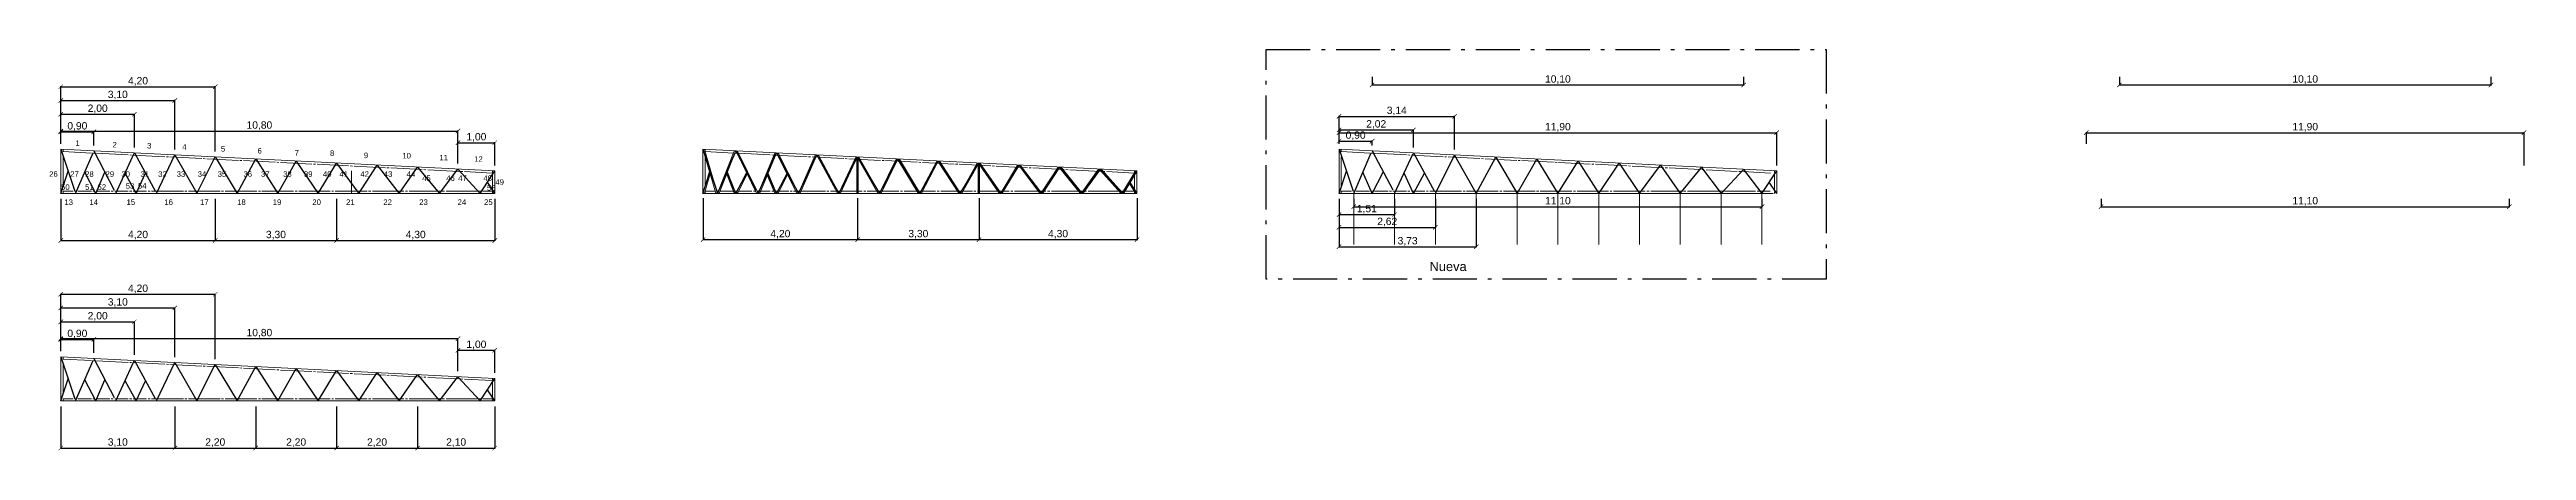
# Model space of a CAD drawing. Header units: millimetres. Extents: x 265 to 853, y -178 to 32.
# Drawn here: x 775.2 to 842.6, y -127.3 to -116.4 of the extents above; entities that cross this region are included whole.
import ezdxf

# ---------------------------------------------------------------- set-up
doc = ezdxf.new("R2010")
doc.units = ezdxf.units.MM
doc.header["$LTSCALE"] = 0.1
doc.header["$MEASUREMENT"] = 0
doc.header["$PDMODE"] = 3
doc.header["$PDSIZE"] = 0.1
doc.linetypes.add('ACAD_ISO10W100', pattern=[18, 12, -3, 0, -3])
doc.linetypes.add('CONTINUA', pattern=[200, 100, 100])
doc.layers.get('DEFPOINTS').update_dxf_attribs({"color": 1})
for name, color, linetype, lineweight in [('00_EST_ANGULARES', 4, 'CONTINUA', 20), ('00_EST_Cotas', 6, 'Continuous', 9), ('00_EST_Viga', 5, 'Continuous', 20), ('00_EST_Viga_Montante', 5, 'Continuous', 20)]:
    doc.layers.add(name, color=color, linetype=linetype, lineweight=lineweight)
doc.layers.add('00_EST_EJE ANGULARES', color=7, linetype='ACAD_ISO10W100')
doc.styles.add('ARIAL', font='arial.ttf', dxfattribs={"height": 0.15})
doc.styles.add('Arial1_50', font='arial.ttf', dxfattribs={"height": 0.05})
doc.styles.add('Arial20', font='arial.ttf', dxfattribs={"height": 0.2})
doc.dimstyles.new('Cota 1-100-Andres', dxfattribs={"dimtxt": 0.2, "dimasz": 0.12, "dimexe": 0.012, "dimexo": 0.15, "dimgap": 0.025, "dimtad": 1, "dimzin": 0, "dimtxsty": 'Arial20', "dimblk1": 'ARCHTICK', "dimblk2": 'ARCHTICK', "dimsah": 1, "dimcen": 0.09, "dimclrd": 256, "dimclre": 256, "dimclrt": 256, "dimazin": 0, "dimtfac": 1, "dimtofl": 0, "dimtmove": 0, "dimatfit": 3, "dimldrblk": 'ARCHTICK', "dimfxl": 1, "dimtolj": 1, "dimtzin": 0, "dimarcsym": 0})

# ---------------------------------------------------------------- blocks, each defined once
blk = doc.blocks.new('_ARCHTICK')
at = {"color": 0, "linetype": 'ByBlock', "const_width": 0.15}
blk.add_lwpolyline([(-0.5, -0.5), (0.5, 0.5)], dxfattribs=at)
blk = doc.blocks.new('*D210')
at = {"layer": '00_EST_Cotas', "lineweight": -2, "transparency": 16777216}
for p, q in [((775.516, -118.934), (775.516, -118.599)), ((775.516, -118.611), (776.416, -118.611)), ((776.416, -118.979), (776.416, -118.599))]:
    blk.add_line(p, q, dxfattribs=at)
at = {"layer": 'DEFPOINTS', "color": 0, "transparency": 16777216}
for p in [(775.516, -119.084), (776.416, -118.611), (776.416, -119.129)]:
    blk.add_point(p, dxfattribs=at)
at = {"layer": '00_EST_Cotas', "lineweight": -2, "transparency": 16777216, "xscale": 0.12, "yscale": 0.12, "zscale": 0.12, "rotation": 180}
blk.add_blockref('_ARCHTICK', (775.516, -118.611), dxfattribs=at)
at = {"layer": '00_EST_Cotas', "lineweight": -2, "transparency": 16777216, "xscale": 0.12, "yscale": 0.12, "zscale": 0.12}
blk.add_blockref('_ARCHTICK', (776.416, -118.611), dxfattribs=at)
at = {"layer": '00_EST_Cotas', "transparency": 16777216, "insert": (775.966, -118.465), "char_height": 0.2, "attachment_point": 5, "style": 'Arial20'}
blk.add_mtext('\\A1;0,90', dxfattribs=at)
blk = doc.blocks.new('*D211')
at = {"layer": '00_EST_Cotas', "lineweight": -2, "transparency": 16777216}
for p, q in [((775.516, -118.934), (775.516, -118.119)), ((775.516, -118.131), (777.516, -118.131)), ((777.516, -119.034), (777.516, -118.119))]:
    blk.add_line(p, q, dxfattribs=at)
at = {"layer": 'DEFPOINTS', "color": 0, "transparency": 16777216}
for p in [(777.516, -118.131), (775.516, -119.084), (777.516, -119.184)]:
    blk.add_point(p, dxfattribs=at)
at = {"layer": '00_EST_Cotas', "lineweight": -2, "transparency": 16777216, "xscale": 0.12, "yscale": 0.12, "zscale": 0.12, "rotation": 180}
blk.add_blockref('_ARCHTICK', (775.516, -118.131), dxfattribs=at)
at = {"layer": '00_EST_Cotas', "lineweight": -2, "transparency": 16777216, "xscale": 0.12, "yscale": 0.12, "zscale": 0.12}
blk.add_blockref('_ARCHTICK', (777.516, -118.131), dxfattribs=at)
at = {"layer": '00_EST_Cotas', "transparency": 16777216, "insert": (776.519, -117.986), "char_height": 0.2, "attachment_point": 5, "style": 'Arial20'}
blk.add_mtext('\\A1;2,00', dxfattribs=at)
blk = doc.blocks.new('*D212')
at = {"layer": '00_EST_Cotas', "lineweight": -2, "transparency": 16777216}
for p, q in [((775.516, -118.934), (775.516, -117.743)), ((775.516, -117.755), (778.616, -117.755)), ((778.616, -119.089), (778.616, -117.743))]:
    blk.add_line(p, q, dxfattribs=at)
at = {"layer": 'DEFPOINTS', "color": 0, "transparency": 16777216}
for p in [(778.616, -117.755), (775.516, -119.084), (778.616, -119.239)]:
    blk.add_point(p, dxfattribs=at)
at = {"layer": '00_EST_Cotas', "lineweight": -2, "transparency": 16777216, "xscale": 0.12, "yscale": 0.12, "zscale": 0.12, "rotation": 180}
blk.add_blockref('_ARCHTICK', (775.516, -117.755), dxfattribs=at)
at = {"layer": '00_EST_Cotas', "lineweight": -2, "transparency": 16777216, "xscale": 0.12, "yscale": 0.12, "zscale": 0.12}
blk.add_blockref('_ARCHTICK', (778.616, -117.755), dxfattribs=at)
at = {"layer": '00_EST_Cotas', "transparency": 16777216, "insert": (777.066, -117.61), "char_height": 0.2, "attachment_point": 5, "style": 'Arial20'}
blk.add_mtext('\\A1;3,10', dxfattribs=at)
blk = doc.blocks.new('*D213')
at = {"layer": '00_EST_Cotas', "lineweight": -2, "transparency": 16777216}
for p, q in [((775.516, -118.934), (775.516, -117.371)), ((775.516, -117.383), (779.716, -117.383)), ((779.716, -119.144), (779.716, -117.371))]:
    blk.add_line(p, q, dxfattribs=at)
at = {"layer": 'DEFPOINTS', "color": 0, "transparency": 16777216}
for p in [(779.716, -117.383), (775.516, -119.084), (779.716, -119.294)]:
    blk.add_point(p, dxfattribs=at)
at = {"layer": '00_EST_Cotas', "lineweight": -2, "transparency": 16777216, "xscale": 0.12, "yscale": 0.12, "zscale": 0.12, "rotation": 180}
blk.add_blockref('_ARCHTICK', (775.516, -117.383), dxfattribs=at)
at = {"layer": '00_EST_Cotas', "lineweight": -2, "transparency": 16777216, "xscale": 0.12, "yscale": 0.12, "zscale": 0.12}
blk.add_blockref('_ARCHTICK', (779.716, -117.383), dxfattribs=at)
at = {"layer": '00_EST_Cotas', "transparency": 16777216, "insert": (777.616, -117.238), "char_height": 0.2, "attachment_point": 5, "style": 'Arial20'}
blk.add_mtext('\\A1;4,20', dxfattribs=at)
blk = doc.blocks.new('*D214')
at = {"layer": '00_EST_Cotas', "lineweight": -2, "transparency": 16777216}
for p, q in [((775.516, -118.934), (775.516, -118.577)), ((775.516, -118.589), (786.316, -118.589)), ((786.316, -119.474), (786.316, -118.577))]:
    blk.add_line(p, q, dxfattribs=at)
at = {"layer": 'DEFPOINTS', "color": 0, "transparency": 16777216}
for p in [(775.516, -119.084), (786.316, -118.589), (786.316, -119.624)]:
    blk.add_point(p, dxfattribs=at)
at = {"layer": '00_EST_Cotas', "lineweight": -2, "transparency": 16777216, "xscale": 0.12, "yscale": 0.12, "zscale": 0.12, "rotation": 180}
blk.add_blockref('_ARCHTICK', (775.516, -118.589), dxfattribs=at)
at = {"layer": '00_EST_Cotas', "lineweight": -2, "transparency": 16777216, "xscale": 0.12, "yscale": 0.12, "zscale": 0.12}
blk.add_blockref('_ARCHTICK', (786.316, -118.589), dxfattribs=at)
at = {"layer": '00_EST_Cotas', "transparency": 16777216, "insert": (780.916, -118.443), "char_height": 0.2, "attachment_point": 5, "style": 'Arial20'}
blk.add_mtext('\\A1;10,80', dxfattribs=at)
blk = doc.blocks.new('*D215')
at = {"layer": '00_EST_Cotas', "lineweight": -2, "transparency": 16777216}
for p, q in [((786.316, -119.474), (786.316, -118.894)), ((786.316, -118.906), (787.316, -118.906)), ((787.316, -119.524), (787.316, -118.894))]:
    blk.add_line(p, q, dxfattribs=at)
at = {"layer": 'DEFPOINTS', "color": 0, "transparency": 16777216}
for p in [(787.316, -118.906), (786.316, -119.624), (787.316, -119.674)]:
    blk.add_point(p, dxfattribs=at)
at = {"layer": '00_EST_Cotas', "lineweight": -2, "transparency": 16777216, "xscale": 0.12, "yscale": 0.12, "zscale": 0.12, "rotation": 180}
blk.add_blockref('_ARCHTICK', (786.316, -118.906), dxfattribs=at)
at = {"layer": '00_EST_Cotas', "lineweight": -2, "transparency": 16777216, "xscale": 0.12, "yscale": 0.12, "zscale": 0.12}
blk.add_blockref('_ARCHTICK', (787.316, -118.906), dxfattribs=at)
at = {"layer": '00_EST_Cotas', "transparency": 16777216, "insert": (786.816, -118.761), "char_height": 0.2, "attachment_point": 5, "style": 'Arial20'}
blk.add_mtext('\\A1;1,00', dxfattribs=at)
blk = doc.blocks.new('*D216')
at = {"layer": '00_EST_Cotas', "lineweight": -2, "transparency": 16777216}
for p, q in [((775.516, -120.434), (775.516, -121.578)), ((779.716, -120.434), (779.716, -121.578)), ((775.516, -121.566), (779.716, -121.566))]:
    blk.add_line(p, q, dxfattribs=at)
at = {"layer": 'DEFPOINTS', "color": 0, "transparency": 16777216}
for p in [(775.516, -120.284), (779.716, -120.284), (779.716, -121.566)]:
    blk.add_point(p, dxfattribs=at)
at = {"layer": '00_EST_Cotas', "lineweight": -2, "transparency": 16777216, "xscale": 0.12, "yscale": 0.12, "zscale": 0.12, "rotation": 180}
blk.add_blockref('_ARCHTICK', (775.516, -121.566), dxfattribs=at)
at = {"layer": '00_EST_Cotas', "lineweight": -2, "transparency": 16777216, "xscale": 0.12, "yscale": 0.12, "zscale": 0.12}
blk.add_blockref('_ARCHTICK', (779.716, -121.566), dxfattribs=at)
at = {"layer": '00_EST_Cotas', "transparency": 16777216, "insert": (777.616, -121.421), "char_height": 0.2, "attachment_point": 5, "style": 'Arial20'}
blk.add_mtext('\\A1;4,20', dxfattribs=at)
blk = doc.blocks.new('*D217')
at = {"layer": '00_EST_Cotas', "lineweight": -2, "transparency": 16777216}
for p, q in [((779.716, -120.434), (779.716, -121.578)), ((783.016, -120.434), (783.016, -121.578)), ((779.716, -121.566), (783.016, -121.566))]:
    blk.add_line(p, q, dxfattribs=at)
at = {"layer": 'DEFPOINTS', "color": 0, "transparency": 16777216}
for p in [(779.716, -120.284), (783.016, -120.284), (783.016, -121.566)]:
    blk.add_point(p, dxfattribs=at)
at = {"layer": '00_EST_Cotas', "lineweight": -2, "transparency": 16777216, "xscale": 0.12, "yscale": 0.12, "zscale": 0.12, "rotation": 180}
blk.add_blockref('_ARCHTICK', (779.716, -121.566), dxfattribs=at)
at = {"layer": '00_EST_Cotas', "lineweight": -2, "transparency": 16777216, "xscale": 0.12, "yscale": 0.12, "zscale": 0.12}
blk.add_blockref('_ARCHTICK', (783.016, -121.566), dxfattribs=at)
at = {"layer": '00_EST_Cotas', "transparency": 16777216, "insert": (781.366, -121.421), "char_height": 0.2, "attachment_point": 5, "style": 'Arial20'}
blk.add_mtext('\\A1;3,30', dxfattribs=at)
blk = doc.blocks.new('*D218')
at = {"layer": '00_EST_Cotas', "lineweight": -2, "transparency": 16777216}
for p, q in [((783.016, -120.434), (783.016, -121.578)), ((787.316, -120.434), (787.316, -121.578)), ((783.016, -121.566), (787.316, -121.566))]:
    blk.add_line(p, q, dxfattribs=at)
at = {"layer": 'DEFPOINTS', "color": 0, "transparency": 16777216}
for p in [(783.016, -120.284), (787.316, -120.284), (787.316, -121.566)]:
    blk.add_point(p, dxfattribs=at)
at = {"layer": '00_EST_Cotas', "lineweight": -2, "transparency": 16777216, "xscale": 0.12, "yscale": 0.12, "zscale": 0.12, "rotation": 180}
blk.add_blockref('_ARCHTICK', (783.016, -121.566), dxfattribs=at)
at = {"layer": '00_EST_Cotas', "lineweight": -2, "transparency": 16777216, "xscale": 0.12, "yscale": 0.12, "zscale": 0.12}
blk.add_blockref('_ARCHTICK', (787.316, -121.566), dxfattribs=at)
at = {"layer": '00_EST_Cotas', "transparency": 16777216, "insert": (785.166, -121.421), "char_height": 0.2, "attachment_point": 5, "style": 'Arial20'}
blk.add_mtext('\\A1;4,30', dxfattribs=at)
blk = doc.blocks.new('*D219')
at = {"layer": '00_EST_Cotas', "lineweight": -2, "transparency": 16777216}
for p, q in [((775.516, -124.581), (775.516, -124.245)), ((775.516, -124.257), (776.416, -124.257)), ((776.416, -124.626), (776.416, -124.245))]:
    blk.add_line(p, q, dxfattribs=at)
at = {"layer": 'DEFPOINTS', "color": 0, "transparency": 16777216}
for p in [(776.416, -124.257), (775.516, -124.731), (776.416, -124.776)]:
    blk.add_point(p, dxfattribs=at)
at = {"layer": '00_EST_Cotas', "lineweight": -2, "transparency": 16777216, "xscale": 0.12, "yscale": 0.12, "zscale": 0.12, "rotation": 180}
blk.add_blockref('_ARCHTICK', (775.516, -124.257), dxfattribs=at)
at = {"layer": '00_EST_Cotas', "lineweight": -2, "transparency": 16777216, "xscale": 0.12, "yscale": 0.12, "zscale": 0.12}
blk.add_blockref('_ARCHTICK', (776.416, -124.257), dxfattribs=at)
at = {"layer": '00_EST_Cotas', "transparency": 16777216, "insert": (775.966, -124.112), "char_height": 0.2, "attachment_point": 5, "style": 'Arial20'}
blk.add_mtext('\\A1;0,90', dxfattribs=at)
blk = doc.blocks.new('*D220')
at = {"layer": '00_EST_Cotas', "lineweight": -2, "transparency": 16777216}
for p, q in [((775.516, -124.581), (775.516, -123.766)), ((775.516, -123.778), (777.516, -123.778)), ((777.516, -124.681), (777.516, -123.766))]:
    blk.add_line(p, q, dxfattribs=at)
at = {"layer": 'DEFPOINTS', "color": 0, "transparency": 16777216}
for p in [(777.516, -123.778), (775.516, -124.731), (777.516, -124.831)]:
    blk.add_point(p, dxfattribs=at)
at = {"layer": '00_EST_Cotas', "lineweight": -2, "transparency": 16777216, "xscale": 0.12, "yscale": 0.12, "zscale": 0.12, "rotation": 180}
blk.add_blockref('_ARCHTICK', (775.516, -123.778), dxfattribs=at)
at = {"layer": '00_EST_Cotas', "lineweight": -2, "transparency": 16777216, "xscale": 0.12, "yscale": 0.12, "zscale": 0.12}
blk.add_blockref('_ARCHTICK', (777.516, -123.778), dxfattribs=at)
at = {"layer": '00_EST_Cotas', "transparency": 16777216, "insert": (776.519, -123.632), "char_height": 0.2, "attachment_point": 5, "style": 'Arial20'}
blk.add_mtext('\\A1;2,00', dxfattribs=at)
blk = doc.blocks.new('*D224')
at = {"layer": '00_EST_Cotas', "lineweight": -2, "transparency": 16777216}
for p, q in [((810.273, -118.934), (810.273, -118.621)), ((810.273, -118.633), (822.173, -118.633)), ((822.173, -119.524), (822.173, -118.621)), ((775.516, -124.581), (775.516, -123.39)), ((775.516, -123.402), (778.616, -123.402)), ((778.616, -124.736), (778.616, -123.39))]:
    blk.add_line(p, q, dxfattribs=at)
at = {"layer": 'DEFPOINTS', "color": 0, "transparency": 16777216}
for p in [(810.273, -119.084), (822.173, -118.633), (822.173, -119.674), (778.616, -123.402), (775.516, -124.731), (778.616, -124.886)]:
    blk.add_point(p, dxfattribs=at)
at = {"layer": '00_EST_Cotas', "lineweight": -2, "transparency": 16777216, "xscale": 0.12, "yscale": 0.12, "zscale": 0.12, "rotation": 180}
for p in [(810.273, -118.633), (775.516, -123.402)]:
    blk.add_blockref('_ARCHTICK', p, dxfattribs=at)
at = {"layer": '00_EST_Cotas', "lineweight": -2, "transparency": 16777216, "xscale": 0.12, "yscale": 0.12, "zscale": 0.12}
for p in [(822.173, -118.633), (778.616, -123.402)]:
    blk.add_blockref('_ARCHTICK', p, dxfattribs=at)
at = {"layer": '00_EST_Cotas', "transparency": 16777216, "char_height": 0.2, "attachment_point": 5, "style": 'Arial20'}
for s, insert in [('\\A1;11,90', (816.223, -118.488)), ('\\A1;3,10', (777.066, -123.256))]:
    blk.add_mtext(s, dxfattribs=dict(at, insert=insert))
blk = doc.blocks.new('*D225')
at = {"layer": '00_EST_Cotas', "lineweight": -2, "transparency": 16777216}
for p, q in [((811.173, -117.115), (811.173, -117.347)), ((821.273, -117.115), (821.273, -117.347)), ((811.173, -117.335), (821.273, -117.335)), ((775.516, -124.581), (775.516, -123.017)), ((775.516, -123.029), (779.716, -123.029)), ((779.716, -124.791), (779.716, -123.017))]:
    blk.add_line(p, q, dxfattribs=at)
at = {"layer": 'DEFPOINTS', "color": 0, "transparency": 16777216}
for p in [(811.173, -116.965), (821.273, -116.965), (821.273, -117.335), (779.716, -123.029), (775.516, -124.731), (779.716, -124.941)]:
    blk.add_point(p, dxfattribs=at)
at = {"layer": '00_EST_Cotas', "lineweight": -2, "transparency": 16777216, "xscale": 0.12, "yscale": 0.12, "zscale": 0.12, "rotation": 180}
for p in [(811.173, -117.335), (775.516, -123.029)]:
    blk.add_blockref('_ARCHTICK', p, dxfattribs=at)
at = {"layer": '00_EST_Cotas', "lineweight": -2, "transparency": 16777216, "xscale": 0.12, "yscale": 0.12, "zscale": 0.12}
for p in [(821.273, -117.335), (779.716, -123.029)]:
    blk.add_blockref('_ARCHTICK', p, dxfattribs=at)
at = {"layer": '00_EST_Cotas', "transparency": 16777216, "char_height": 0.2, "attachment_point": 5, "style": 'Arial20'}
for s, insert in [('\\A1;10,10', (816.223, -117.19)), ('\\A1;4,20', (777.616, -122.884))]:
    blk.add_mtext(s, dxfattribs=dict(at, insert=insert))
blk = doc.blocks.new('*D226')
at = {"layer": '00_EST_Cotas', "lineweight": -2, "transparency": 16777216}
for p, q in [((830.994, -120.434), (830.994, -120.658)), ((842.094, -120.434), (842.094, -120.658)), ((830.994, -120.646), (842.094, -120.646)), ((775.516, -124.581), (775.516, -124.223)), ((775.516, -124.235), (786.316, -124.235)), ((786.316, -125.121), (786.316, -124.223))]:
    blk.add_line(p, q, dxfattribs=at)
at = {"layer": 'DEFPOINTS', "color": 0, "transparency": 16777216}
for p in [(830.994, -120.284), (842.094, -120.284), (842.094, -120.646), (786.316, -124.235), (775.516, -124.731), (786.316, -125.271)]:
    blk.add_point(p, dxfattribs=at)
at = {"layer": '00_EST_Cotas', "lineweight": -2, "transparency": 16777216, "xscale": 0.12, "yscale": 0.12, "zscale": 0.12, "rotation": 180}
for p in [(830.994, -120.646), (775.516, -124.235)]:
    blk.add_blockref('_ARCHTICK', p, dxfattribs=at)
at = {"layer": '00_EST_Cotas', "lineweight": -2, "transparency": 16777216, "xscale": 0.12, "yscale": 0.12, "zscale": 0.12}
for p in [(842.094, -120.646), (786.316, -124.235)]:
    blk.add_blockref('_ARCHTICK', p, dxfattribs=at)
at = {"layer": '00_EST_Cotas', "transparency": 16777216, "char_height": 0.2, "attachment_point": 5, "style": 'Arial20'}
for s, insert in [('\\A1;11,10', (836.544, -120.501)), ('\\A1;10,80', (780.916, -124.09))]:
    blk.add_mtext(s, dxfattribs=dict(at, insert=insert))
blk = doc.blocks.new('*D227')
at = {"layer": '00_EST_Cotas', "lineweight": -2, "transparency": 16777216}
for p, q in [((830.594, -118.934), (830.594, -118.621)), ((830.594, -118.633), (842.494, -118.633)), ((842.494, -119.524), (842.494, -118.621)), ((786.316, -125.121), (786.316, -124.541)), ((786.316, -124.553), (787.316, -124.553)), ((787.316, -125.171), (787.316, -124.541))]:
    blk.add_line(p, q, dxfattribs=at)
at = {"layer": 'DEFPOINTS', "color": 0, "transparency": 16777216}
for p in [(830.594, -119.084), (842.494, -118.633), (842.494, -119.674), (787.316, -124.553), (786.316, -125.271), (787.316, -125.321)]:
    blk.add_point(p, dxfattribs=at)
at = {"layer": '00_EST_Cotas', "lineweight": -2, "transparency": 16777216, "xscale": 0.12, "yscale": 0.12, "zscale": 0.12, "rotation": 180}
for p in [(830.594, -118.633), (786.316, -124.553)]:
    blk.add_blockref('_ARCHTICK', p, dxfattribs=at)
at = {"layer": '00_EST_Cotas', "lineweight": -2, "transparency": 16777216, "xscale": 0.12, "yscale": 0.12, "zscale": 0.12}
for p in [(842.494, -118.633), (787.316, -124.553)]:
    blk.add_blockref('_ARCHTICK', p, dxfattribs=at)
at = {"layer": '00_EST_Cotas', "transparency": 16777216, "char_height": 0.2, "attachment_point": 5, "style": 'Arial20'}
for s, insert in [('\\A1;11,90', (836.544, -118.488)), ('\\A1;1,00', (786.816, -124.408))]:
    blk.add_mtext(s, dxfattribs=dict(at, insert=insert))
blk = doc.blocks.new('*D221')
at = {"layer": '00_EST_Cotas', "lineweight": -2, "transparency": 16777216}
for p, q in [((775.516, -126.081), (775.516, -127.225)), ((778.616, -126.081), (778.616, -127.225)), ((775.516, -127.213), (778.616, -127.213))]:
    blk.add_line(p, q, dxfattribs=at)
at = {"layer": 'DEFPOINTS', "color": 0, "transparency": 16777216}
for p in [(775.516, -125.931), (778.616, -125.931), (778.616, -127.213)]:
    blk.add_point(p, dxfattribs=at)
at = {"layer": '00_EST_Cotas', "lineweight": -2, "transparency": 16777216, "xscale": 0.12, "yscale": 0.12, "zscale": 0.12, "rotation": 180}
blk.add_blockref('_ARCHTICK', (775.516, -127.213), dxfattribs=at)
at = {"layer": '00_EST_Cotas', "lineweight": -2, "transparency": 16777216, "xscale": 0.12, "yscale": 0.12, "zscale": 0.12}
blk.add_blockref('_ARCHTICK', (778.616, -127.213), dxfattribs=at)
at = {"layer": '00_EST_Cotas', "transparency": 16777216, "insert": (777.066, -127.067), "char_height": 0.2, "attachment_point": 5, "style": 'Arial20'}
blk.add_mtext('\\A1;3,10', dxfattribs=at)
blk = doc.blocks.new('*D222')
at = {"layer": '00_EST_Cotas', "lineweight": -2, "transparency": 16777216}
for p, q in [((778.616, -126.081), (778.616, -127.225)), ((780.816, -126.081), (780.816, -127.225)), ((778.616, -127.213), (780.816, -127.213))]:
    blk.add_line(p, q, dxfattribs=at)
at = {"layer": 'DEFPOINTS', "color": 0, "transparency": 16777216}
for p in [(778.616, -125.931), (780.816, -125.931), (780.816, -127.213)]:
    blk.add_point(p, dxfattribs=at)
at = {"layer": '00_EST_Cotas', "lineweight": -2, "transparency": 16777216, "xscale": 0.12, "yscale": 0.12, "zscale": 0.12, "rotation": 180}
blk.add_blockref('_ARCHTICK', (778.616, -127.213), dxfattribs=at)
at = {"layer": '00_EST_Cotas', "lineweight": -2, "transparency": 16777216, "xscale": 0.12, "yscale": 0.12, "zscale": 0.12}
blk.add_blockref('_ARCHTICK', (780.816, -127.213), dxfattribs=at)
at = {"layer": '00_EST_Cotas', "transparency": 16777216, "insert": (779.716, -127.067), "char_height": 0.2, "attachment_point": 5, "style": 'Arial20'}
blk.add_mtext('\\A1;2,20', dxfattribs=at)
blk = doc.blocks.new('*D223')
at = {"layer": '00_EST_Cotas', "lineweight": -2, "transparency": 16777216}
for p, q in [((810.673, -120.434), (810.673, -120.658)), ((821.773, -120.434), (821.773, -120.658)), ((810.673, -120.646), (821.773, -120.646)), ((785.216, -126.081), (785.216, -127.225)), ((787.316, -126.081), (787.316, -127.225)), ((785.216, -127.213), (787.316, -127.213))]:
    blk.add_line(p, q, dxfattribs=at)
at = {"layer": 'DEFPOINTS', "color": 0, "transparency": 16777216}
for p in [(810.673, -120.284), (821.773, -120.284), (821.773, -120.646), (785.216, -125.931), (787.316, -125.931), (787.316, -127.213)]:
    blk.add_point(p, dxfattribs=at)
at = {"layer": '00_EST_Cotas', "lineweight": -2, "transparency": 16777216, "xscale": 0.12, "yscale": 0.12, "zscale": 0.12, "rotation": 180}
for p in [(810.673, -120.646), (785.216, -127.213)]:
    blk.add_blockref('_ARCHTICK', p, dxfattribs=at)
at = {"layer": '00_EST_Cotas', "lineweight": -2, "transparency": 16777216, "xscale": 0.12, "yscale": 0.12, "zscale": 0.12}
for p in [(821.773, -120.646), (787.316, -127.213)]:
    blk.add_blockref('_ARCHTICK', p, dxfattribs=at)
at = {"layer": '00_EST_Cotas', "transparency": 16777216, "char_height": 0.2, "attachment_point": 5, "style": 'Arial20'}
for s, insert in [('\\A1;11,10', (816.223, -120.501)), ('\\A1;2,10', (786.266, -127.067))]:
    blk.add_mtext(s, dxfattribs=dict(at, insert=insert))
blk = doc.blocks.new('*D228')
at = {"layer": '00_EST_Cotas', "lineweight": -2, "transparency": 16777216}
for p, q in [((831.494, -117.115), (831.494, -117.347)), ((841.594, -117.115), (841.594, -117.347)), ((831.494, -117.335), (841.594, -117.335)), ((780.816, -126.081), (780.816, -127.225)), ((783.016, -126.081), (783.016, -127.225)), ((780.816, -127.213), (783.016, -127.213))]:
    blk.add_line(p, q, dxfattribs=at)
at = {"layer": 'DEFPOINTS', "color": 0, "transparency": 16777216}
for p in [(831.494, -116.965), (841.594, -116.965), (841.594, -117.335), (780.816, -125.931), (783.016, -125.931), (783.016, -127.213)]:
    blk.add_point(p, dxfattribs=at)
at = {"layer": '00_EST_Cotas', "lineweight": -2, "transparency": 16777216, "xscale": 0.12, "yscale": 0.12, "zscale": 0.12, "rotation": 180}
for p in [(831.494, -117.335), (780.816, -127.213)]:
    blk.add_blockref('_ARCHTICK', p, dxfattribs=at)
at = {"layer": '00_EST_Cotas', "lineweight": -2, "transparency": 16777216, "xscale": 0.12, "yscale": 0.12, "zscale": 0.12}
for p in [(841.594, -117.335), (783.016, -127.213)]:
    blk.add_blockref('_ARCHTICK', p, dxfattribs=at)
at = {"layer": '00_EST_Cotas', "transparency": 16777216, "char_height": 0.2, "attachment_point": 5, "style": 'Arial20'}
for s, insert in [('\\A1;10,10', (836.544, -117.19)), ('\\A1;2,20', (781.916, -127.067))]:
    blk.add_mtext(s, dxfattribs=dict(at, insert=insert))
blk = doc.blocks.new('*D229')
at = {"layer": '00_EST_Cotas', "lineweight": -2, "transparency": 16777216}
for p, q in [((810.273, -118.934), (810.273, -118.85)), ((810.273, -118.862), (811.173, -118.862)), ((811.173, -118.979), (811.173, -118.85)), ((783.016, -126.081), (783.016, -127.225)), ((785.216, -126.081), (785.216, -127.225)), ((783.016, -127.213), (785.216, -127.213))]:
    blk.add_line(p, q, dxfattribs=at)
at = {"layer": 'DEFPOINTS', "color": 0, "transparency": 16777216}
for p in [(810.273, -119.084), (811.173, -118.862), (811.173, -119.129), (783.016, -125.931), (785.216, -125.931), (785.216, -127.213)]:
    blk.add_point(p, dxfattribs=at)
at = {"layer": '00_EST_Cotas', "lineweight": -2, "transparency": 16777216, "xscale": 0.12, "yscale": 0.12, "zscale": 0.12, "rotation": 180}
for p in [(810.273, -118.862), (783.016, -127.213)]:
    blk.add_blockref('_ARCHTICK', p, dxfattribs=at)
at = {"layer": '00_EST_Cotas', "lineweight": -2, "transparency": 16777216, "xscale": 0.12, "yscale": 0.12, "zscale": 0.12}
for p in [(811.173, -118.862), (785.216, -127.213)]:
    blk.add_blockref('_ARCHTICK', p, dxfattribs=at)
at = {"layer": '00_EST_Cotas', "transparency": 16777216, "char_height": 0.2, "attachment_point": 5, "style": 'Arial20'}
for s, insert in [('\\A1;0,90', (810.723, -118.717)), ('\\A1;2,20', (784.116, -127.067))]:
    blk.add_mtext(s, dxfattribs=dict(at, insert=insert))
blk = doc.blocks.new('*D239')
at = {"layer": '00_EST_Cotas', "lineweight": -2, "transparency": 16777216}
for p, q in [((792.983, -120.411), (792.983, -121.554)), ((797.183, -120.411), (797.183, -121.554)), ((792.983, -121.542), (797.183, -121.542))]:
    blk.add_line(p, q, dxfattribs=at)
at = {"layer": 'DEFPOINTS', "color": 0, "transparency": 16777216}
for p in [(792.983, -120.261), (797.183, -120.261), (797.183, -121.542)]:
    blk.add_point(p, dxfattribs=at)
at = {"layer": '00_EST_Cotas', "lineweight": -2, "transparency": 16777216, "xscale": 0.12, "yscale": 0.12, "zscale": 0.12, "rotation": 180}
blk.add_blockref('_ARCHTICK', (792.983, -121.542), dxfattribs=at)
at = {"layer": '00_EST_Cotas', "lineweight": -2, "transparency": 16777216, "xscale": 0.12, "yscale": 0.12, "zscale": 0.12}
blk.add_blockref('_ARCHTICK', (797.183, -121.542), dxfattribs=at)
at = {"layer": '00_EST_Cotas', "transparency": 16777216, "insert": (795.083, -121.397), "char_height": 0.2, "attachment_point": 5, "style": 'Arial20'}
blk.add_mtext('\\A1;4,20', dxfattribs=at)
blk = doc.blocks.new('*D240')
at = {"layer": '00_EST_Cotas', "lineweight": -2, "transparency": 16777216}
for p, q in [((797.183, -120.411), (797.183, -121.554)), ((800.483, -120.411), (800.483, -121.554)), ((797.183, -121.542), (800.483, -121.542))]:
    blk.add_line(p, q, dxfattribs=at)
at = {"layer": 'DEFPOINTS', "color": 0, "transparency": 16777216}
for p in [(797.183, -120.261), (800.483, -120.261), (800.483, -121.542)]:
    blk.add_point(p, dxfattribs=at)
at = {"layer": '00_EST_Cotas', "lineweight": -2, "transparency": 16777216, "xscale": 0.12, "yscale": 0.12, "zscale": 0.12, "rotation": 180}
blk.add_blockref('_ARCHTICK', (797.183, -121.542), dxfattribs=at)
at = {"layer": '00_EST_Cotas', "lineweight": -2, "transparency": 16777216, "xscale": 0.12, "yscale": 0.12, "zscale": 0.12}
blk.add_blockref('_ARCHTICK', (800.483, -121.542), dxfattribs=at)
at = {"layer": '00_EST_Cotas', "transparency": 16777216, "insert": (798.833, -121.397), "char_height": 0.2, "attachment_point": 5, "style": 'Arial20'}
blk.add_mtext('\\A1;3,30', dxfattribs=at)
blk = doc.blocks.new('*D241')
at = {"layer": '00_EST_Cotas', "lineweight": -2, "transparency": 16777216}
for p, q in [((800.483, -120.411), (800.483, -121.554)), ((804.783, -120.411), (804.783, -121.554)), ((800.483, -121.542), (804.783, -121.542))]:
    blk.add_line(p, q, dxfattribs=at)
at = {"layer": 'DEFPOINTS', "color": 0, "transparency": 16777216}
for p in [(800.483, -120.261), (804.783, -120.261), (804.783, -121.542)]:
    blk.add_point(p, dxfattribs=at)
at = {"layer": '00_EST_Cotas', "lineweight": -2, "transparency": 16777216, "xscale": 0.12, "yscale": 0.12, "zscale": 0.12, "rotation": 180}
blk.add_blockref('_ARCHTICK', (800.483, -121.542), dxfattribs=at)
at = {"layer": '00_EST_Cotas', "lineweight": -2, "transparency": 16777216, "xscale": 0.12, "yscale": 0.12, "zscale": 0.12}
blk.add_blockref('_ARCHTICK', (804.783, -121.542), dxfattribs=at)
at = {"layer": '00_EST_Cotas', "transparency": 16777216, "insert": (802.633, -121.397), "char_height": 0.2, "attachment_point": 5, "style": 'Arial20'}
blk.add_mtext('\\A1;4,30', dxfattribs=at)
blk = doc.blocks.new('*D230')
at = {"layer": '00_EST_Cotas', "lineweight": -2, "transparency": 16777216}
for p, q in [((810.273, -118.934), (810.273, -118.545)), ((810.273, -118.557), (812.293, -118.557)), ((812.293, -119.035), (812.293, -118.545))]:
    blk.add_line(p, q, dxfattribs=at)
at = {"layer": 'DEFPOINTS', "color": 0, "transparency": 16777216}
for p in [(810.273, -119.084), (812.293, -118.557), (812.293, -119.185)]:
    blk.add_point(p, dxfattribs=at)
at = {"layer": '00_EST_Cotas', "lineweight": -2, "transparency": 16777216, "xscale": 0.12, "yscale": 0.12, "zscale": 0.12, "rotation": 180}
blk.add_blockref('_ARCHTICK', (810.273, -118.557), dxfattribs=at)
at = {"layer": '00_EST_Cotas', "lineweight": -2, "transparency": 16777216, "xscale": 0.12, "yscale": 0.12, "zscale": 0.12}
blk.add_blockref('_ARCHTICK', (812.293, -118.557), dxfattribs=at)
at = {"layer": '00_EST_Cotas', "transparency": 16777216, "insert": (811.283, -118.412), "char_height": 0.2, "attachment_point": 5, "style": 'Arial20'}
blk.add_mtext('\\A1;2,02', dxfattribs=at)
blk = doc.blocks.new('*D231')
at = {"layer": '00_EST_Cotas', "lineweight": -2, "transparency": 16777216}
for p, q in [((810.273, -118.934), (810.273, -118.177)), ((810.273, -118.189), (813.413, -118.189)), ((813.413, -119.091), (813.413, -118.177))]:
    blk.add_line(p, q, dxfattribs=at)
at = {"layer": 'DEFPOINTS', "color": 0, "transparency": 16777216}
for p in [(813.413, -118.189), (810.273, -119.084), (813.413, -119.241)]:
    blk.add_point(p, dxfattribs=at)
at = {"layer": '00_EST_Cotas', "lineweight": -2, "transparency": 16777216, "xscale": 0.12, "yscale": 0.12, "zscale": 0.12, "rotation": 180}
blk.add_blockref('_ARCHTICK', (810.273, -118.189), dxfattribs=at)
at = {"layer": '00_EST_Cotas', "lineweight": -2, "transparency": 16777216, "xscale": 0.12, "yscale": 0.12, "zscale": 0.12}
blk.add_blockref('_ARCHTICK', (813.413, -118.189), dxfattribs=at)
at = {"layer": '00_EST_Cotas', "transparency": 16777216, "insert": (811.843, -118.044), "char_height": 0.2, "attachment_point": 5, "style": 'Arial20'}
blk.add_mtext('\\A1;3,14', dxfattribs=at)
blk = doc.blocks.new('*D232')
at = {"layer": '00_EST_Cotas', "lineweight": -2, "transparency": 16777216}
for p, q in [((810.273, -120.434), (810.273, -120.873)), ((811.783, -120.434), (811.783, -120.873)), ((810.273, -120.861), (811.783, -120.861))]:
    blk.add_line(p, q, dxfattribs=at)
at = {"layer": 'DEFPOINTS', "color": 0, "transparency": 16777216}
for p in [(810.273, -120.284), (811.783, -120.284), (811.783, -120.861)]:
    blk.add_point(p, dxfattribs=at)
at = {"layer": '00_EST_Cotas', "lineweight": -2, "transparency": 16777216, "xscale": 0.12, "yscale": 0.12, "zscale": 0.12, "rotation": 180}
blk.add_blockref('_ARCHTICK', (810.273, -120.861), dxfattribs=at)
at = {"layer": '00_EST_Cotas', "lineweight": -2, "transparency": 16777216, "xscale": 0.12, "yscale": 0.12, "zscale": 0.12}
blk.add_blockref('_ARCHTICK', (811.783, -120.861), dxfattribs=at)
at = {"layer": '00_EST_Cotas', "transparency": 16777216, "insert": (811.028, -120.716), "char_height": 0.2, "attachment_point": 5, "style": 'Arial20'}
blk.add_mtext('\\A1;1,51', dxfattribs=at)
blk = doc.blocks.new('*D233')
at = {"layer": '00_EST_Cotas', "lineweight": -2, "transparency": 16777216}
for p, q in [((810.273, -120.434), (810.273, -121.221)), ((812.893, -120.434), (812.893, -121.221)), ((810.273, -121.209), (812.893, -121.209))]:
    blk.add_line(p, q, dxfattribs=at)
at = {"layer": 'DEFPOINTS', "color": 0, "transparency": 16777216}
for p in [(810.273, -120.284), (812.893, -120.284), (812.893, -121.209)]:
    blk.add_point(p, dxfattribs=at)
at = {"layer": '00_EST_Cotas', "lineweight": -2, "transparency": 16777216, "xscale": 0.12, "yscale": 0.12, "zscale": 0.12, "rotation": 180}
blk.add_blockref('_ARCHTICK', (810.273, -121.209), dxfattribs=at)
at = {"layer": '00_EST_Cotas', "lineweight": -2, "transparency": 16777216, "xscale": 0.12, "yscale": 0.12, "zscale": 0.12}
blk.add_blockref('_ARCHTICK', (812.893, -121.209), dxfattribs=at)
at = {"layer": '00_EST_Cotas', "transparency": 16777216, "insert": (811.583, -121.064), "char_height": 0.2, "attachment_point": 5, "style": 'Arial20'}
blk.add_mtext('\\A1;2,62', dxfattribs=at)
blk = doc.blocks.new('*D234')
at = {"layer": '00_EST_Cotas', "lineweight": -2, "transparency": 16777216}
for p, q in [((810.273, -120.434), (810.273, -121.748)), ((814.003, -120.434), (814.003, -121.748)), ((810.273, -121.736), (814.003, -121.736))]:
    blk.add_line(p, q, dxfattribs=at)
at = {"layer": 'DEFPOINTS', "color": 0, "transparency": 16777216}
for p in [(810.273, -120.284), (814.003, -120.284), (814.003, -121.736)]:
    blk.add_point(p, dxfattribs=at)
at = {"layer": '00_EST_Cotas', "lineweight": -2, "transparency": 16777216, "xscale": 0.12, "yscale": 0.12, "zscale": 0.12, "rotation": 180}
blk.add_blockref('_ARCHTICK', (810.273, -121.736), dxfattribs=at)
at = {"layer": '00_EST_Cotas', "lineweight": -2, "transparency": 16777216, "xscale": 0.12, "yscale": 0.12, "zscale": 0.12}
blk.add_blockref('_ARCHTICK', (814.003, -121.736), dxfattribs=at)
at = {"layer": '00_EST_Cotas', "transparency": 16777216, "insert": (812.138, -121.591), "char_height": 0.2, "attachment_point": 5, "style": 'Arial20'}
blk.add_mtext('\\A1;3,73', dxfattribs=at)

msp = doc.modelspace()

# ---------------------------------------------------------------- linework, layer by layer
at = {"layer": '00_EST_ANGULARES'}
for p, q in [((792.982, -119.105), (793.018, -119.093)), ((793.329, -120.278), (792.982, -119.105)), ((793.018, -119.093), (793.365, -120.266)), ((793.385, -120.263), (793.83, -119.134)), ((793.865, -119.149), (793.42, -120.278)), ((793.865, -119.149), (793.83, -119.134)), ((793.885, -119.156), (793.919, -119.138)), ((794.431, -120.278), (793.885, -119.156)), ((793.919, -119.138), (794.465, -120.261)), ((794.93, -119.189), (794.485, -120.262)), ((794.52, -120.278), (794.965, -119.205)), ((794.93, -119.189), (794.965, -119.205)), ((794.985, -119.205), (795.018, -119.187)), ((795.532, -120.278), (794.985, -119.205)), ((795.018, -119.187), (795.565, -120.26)), ((792.981, -120.266), (793.153, -119.676)), ((793.189, -119.688), (793.018, -120.278)), ((793.153, -119.676), (793.189, -119.688)), ((793.606, -119.719), (793.641, -119.704)), ((793.83, -120.278), (793.606, -119.719)), ((793.641, -119.704), (793.865, -120.263)), ((793.885, -120.261), (794.164, -119.709)), ((794.198, -119.727), (793.919, -120.278)), ((794.164, -119.709), (794.198, -119.727)), ((794.708, -119.743), (794.743, -119.727)), ((794.93, -120.278), (794.708, -119.743)), ((794.743, -119.727), (794.965, -120.262)), ((794.985, -120.26), (795.263, -119.728)), ((795.297, -119.746), (795.018, -120.278)), ((795.297, -119.746), (795.263, -119.728)), ((796.031, -119.244), (795.585, -120.262)), ((795.619, -120.278), (796.065, -119.26)), ((796.065, -119.26), (796.031, -119.244)), ((796.085, -119.261), (796.118, -119.242)), ((796.085, -119.261), (796.632, -120.278)), ((796.665, -120.259), (796.118, -119.242)), ((797.131, -119.299), (796.685, -120.261)), ((796.719, -120.278), (797.165, -119.316)), ((797.165, -119.316), (797.131, -119.299)), ((797.163, -119.338), (797.201, -119.338)), ((797.163, -119.338), (797.163, -120.268)), ((797.185, -119.323), (797.218, -119.303)), ((797.732, -120.278), (797.185, -119.323)), ((797.201, -119.338), (797.201, -120.268)), ((797.218, -119.303), (797.765, -120.258)), ((798.231, -119.354), (797.785, -120.26)), ((797.819, -120.278), (798.265, -119.372)), ((798.265, -119.372), (798.231, -119.354)), ((798.285, -119.378), (798.317, -119.358)), ((798.833, -120.278), (798.285, -119.378)), ((798.317, -119.358), (798.865, -120.257)), ((799.332, -119.409), (798.885, -120.259)), ((798.918, -120.278), (799.365, -119.427)), ((799.365, -119.427), (799.332, -119.409)), ((799.385, -119.434), (799.416, -119.413)), ((799.934, -120.278), (799.385, -119.434)), ((799.416, -119.413), (799.965, -120.257)), ((800.432, -119.464), (799.985, -120.258)), ((800.018, -120.278), (800.465, -119.483)), ((800.465, -119.483), (800.432, -119.464)), ((800.462, -119.503), (800.5, -119.503)), ((800.462, -119.503), (800.462, -120.268)), ((800.485, -119.49), (800.516, -119.468)), ((801.034, -120.278), (800.485, -119.49)), ((800.5, -119.503), (800.5, -120.268)), ((800.516, -119.468), (801.065, -120.256)), ((801.533, -119.519), (801.085, -120.257)), ((801.117, -120.278), (801.565, -119.539)), ((801.533, -119.519), (801.565, -119.539)), ((801.585, -119.546), (801.615, -119.523)), ((802.135, -120.278), (801.585, -119.546)), ((801.615, -119.523), (802.165, -120.255)), ((802.634, -119.574), (802.185, -120.256)), ((802.216, -120.278), (802.665, -119.596)), ((802.665, -119.596), (802.634, -119.574)), ((802.685, -119.596), (802.714, -119.571)), ((803.236, -120.278), (802.685, -119.596)), ((803.265, -120.254), (802.714, -119.571)), ((803.285, -120.255), (803.735, -119.629)), ((803.765, -119.652), (803.315, -120.278)), ((803.765, -119.652), (803.735, -119.629)), ((803.785, -119.658), (803.813, -119.633)), ((804.337, -120.278), (803.785, -119.658)), ((803.813, -119.633), (804.365, -120.252)), ((804.737, -119.679), (804.385, -120.257)), ((804.417, -120.278), (804.769, -119.7)), ((804.769, -119.7), (804.737, -119.679)), ((793.018, -120.278), (792.981, -120.266)), ((793.329, -120.278), (793.365, -120.266)), ((793.42, -120.278), (793.385, -120.263)), ((793.83, -120.278), (793.865, -120.263)), ((793.919, -120.278), (793.885, -120.261)), ((794.431, -120.278), (794.465, -120.261)), ((794.52, -120.278), (794.485, -120.262)), ((794.93, -120.278), (794.965, -120.262)), ((795.018, -120.278), (794.985, -120.26)), ((795.532, -120.278), (795.565, -120.26)), ((795.585, -120.262), (795.619, -120.278)), ((796.632, -120.278), (796.665, -120.259)), ((796.685, -120.261), (796.719, -120.278)), ((797.163, -120.268), (797.201, -120.268)), ((797.732, -120.278), (797.765, -120.258)), ((797.819, -120.278), (797.785, -120.26)), ((798.833, -120.278), (798.865, -120.257)), ((798.918, -120.278), (798.885, -120.259)), ((799.934, -120.278), (799.965, -120.257)), ((799.985, -120.258), (800.018, -120.278)), ((800.462, -120.268), (800.5, -120.268)), ((801.034, -120.278), (801.065, -120.256)), ((801.085, -120.257), (801.117, -120.278)), ((802.135, -120.278), (802.165, -120.255)), ((802.185, -120.256), (802.216, -120.278)), ((803.236, -120.278), (803.265, -120.254)), ((803.315, -120.278), (803.285, -120.255)), ((804.337, -120.278), (804.365, -120.252)), ((804.417, -120.278), (804.385, -120.257)), ((804.553, -119.987), (804.585, -119.967)), ((804.553, -119.987), (804.737, -120.278)), ((804.769, -120.257), (804.585, -119.967)), ((804.737, -120.278), (804.769, -120.257)), ((810.673, -120.284), (810.673, -121.672)), ((811.783, -120.284), (811.783, -121.672)), ((812.893, -120.284), (812.893, -121.672)), ((814.003, -120.284), (814.003, -121.672)), ((815.113, -120.284), (815.113, -121.672)), ((816.223, -120.284), (816.223, -121.672)), ((817.333, -120.284), (817.333, -121.672)), ((818.443, -120.284), (818.443, -121.672)), ((819.553, -120.284), (819.553, -121.672)), ((820.663, -120.284), (820.663, -121.672)), ((821.773, -120.284), (821.773, -121.672))]:
    msp.add_line(p, q, dxfattribs=at)
at = {"layer": '00_EST_EJE ANGULARES'}
for p, q in [((775.516, -119.084), (775.916, -120.284)), ((775.916, -120.284), (776.416, -119.129)), ((776.416, -119.129), (777.016, -120.284)), ((777.016, -120.284), (777.516, -119.184)), ((777.516, -119.184), (778.116, -120.284)), ((792.975, -119.084), (793.375, -120.284)), ((793.375, -120.284), (793.875, -119.129)), ((793.875, -119.129), (794.475, -120.284)), ((794.475, -120.284), (794.975, -119.184)), ((794.975, -119.184), (795.575, -120.284)), ((810.273, -119.084), (810.673, -120.284)), ((810.673, -120.284), (811.173, -119.129)), ((811.173, -119.129), (811.783, -120.284)), ((811.783, -120.284), (812.293, -119.184)), ((812.293, -119.184), (812.893, -120.284)), ((775.516, -120.284), (775.716, -119.684)), ((776.466, -120.284), (776.166, -119.707)), ((776.466, -120.284), (776.716, -119.707)), ((777.566, -120.284), (777.266, -119.734)), ((777.566, -120.284), (777.816, -119.734)), ((778.116, -120.284), (778.616, -119.239)), ((778.616, -119.239), (779.216, -120.284)), ((779.216, -120.284), (779.716, -119.294)), ((779.716, -119.294), (780.316, -120.284)), ((780.316, -120.284), (780.816, -119.349)), ((780.816, -119.349), (781.416, -120.284)), ((781.416, -120.284), (781.916, -119.404)), ((781.916, -119.404), (782.516, -120.284)), ((782.516, -120.284), (783.016, -119.459)), ((783.016, -119.459), (783.616, -120.284)), ((783.616, -120.284), (784.116, -119.514)), ((784.116, -119.514), (784.716, -120.284)), ((784.716, -120.284), (785.216, -119.569)), ((785.216, -119.569), (785.816, -120.284)), ((785.816, -120.284), (786.316, -119.624)), ((786.316, -119.624), (786.916, -120.284)), ((786.916, -120.284), (787.316, -119.674)), ((792.975, -120.284), (793.175, -119.684)), ((793.875, -120.284), (793.625, -119.707)), ((793.875, -120.284), (794.175, -119.707)), ((794.975, -120.284), (794.725, -119.734)), ((794.975, -120.284), (795.275, -119.734)), ((795.575, -120.284), (796.075, -119.239)), ((796.075, -119.239), (796.675, -120.284)), ((796.675, -120.284), (797.175, -119.294)), ((797.175, -119.294), (797.775, -120.284)), ((797.175, -119.294), (797.175, -120.284)), ((797.775, -120.284), (798.275, -119.349)), ((798.275, -119.349), (798.875, -120.284)), ((798.875, -120.284), (799.375, -119.404)), ((799.375, -119.404), (799.975, -120.284)), ((799.975, -120.284), (800.475, -119.459)), ((800.475, -119.459), (801.075, -120.284)), ((800.475, -119.459), (800.475, -120.284)), ((801.075, -120.284), (801.575, -119.514)), ((801.575, -119.514), (802.175, -120.284)), ((802.175, -120.284), (802.675, -119.569)), ((802.675, -119.569), (803.275, -120.284)), ((803.275, -120.284), (803.775, -119.624)), ((803.775, -119.624), (804.375, -120.284)), ((804.375, -120.284), (804.775, -119.674)), ((810.273, -120.284), (810.473, -119.684)), ((811.173, -120.284), (810.923, -119.707)), ((811.173, -120.284), (811.473, -119.707)), ((812.293, -120.284), (812.043, -119.734)), ((812.293, -120.284), (812.593, -119.734)), ((812.893, -120.284), (813.413, -119.241)), ((813.413, -119.241), (814.003, -120.284)), ((814.003, -120.284), (814.533, -119.297)), ((814.533, -119.297), (815.113, -120.284)), ((815.113, -120.284), (815.653, -119.353)), ((815.653, -119.353), (816.223, -120.284)), ((816.223, -120.284), (816.773, -119.409)), ((816.773, -119.409), (817.333, -120.284)), ((817.333, -120.284), (817.893, -119.465)), ((817.893, -119.465), (818.443, -120.284)), ((818.443, -120.284), (819.013, -119.521)), ((819.013, -119.521), (819.553, -120.284)), ((819.553, -120.284), (820.133, -119.577)), ((820.133, -119.577), (820.663, -120.284)), ((820.663, -120.284), (821.273, -119.634)), ((821.273, -119.634), (821.773, -120.284)), ((821.773, -120.284), (822.173, -119.674)), ((787.316, -120.284), (787.116, -119.979)), ((804.775, -120.284), (804.575, -119.979)), ((822.173, -120.284), (821.973, -119.979)), ((775.516, -124.731), (775.916, -125.931)), ((775.916, -125.931), (776.416, -124.776)), ((776.416, -124.776), (777.016, -125.931)), ((777.016, -125.931), (777.516, -124.831)), ((777.516, -124.831), (778.116, -125.931)), ((778.116, -125.931), (778.616, -124.886)), ((778.616, -124.886), (779.216, -125.931)), ((779.216, -125.931), (779.716, -124.941)), ((779.716, -124.941), (780.316, -125.931)), ((780.316, -125.931), (780.816, -124.996)), ((780.816, -124.996), (781.416, -125.931)), ((781.416, -125.931), (781.916, -125.051)), ((781.916, -125.051), (782.516, -125.931)), ((782.516, -125.931), (783.016, -125.106)), ((783.016, -125.106), (783.616, -125.931)), ((783.616, -125.931), (784.116, -125.161)), ((784.116, -125.161), (784.716, -125.931)), ((784.716, -125.931), (785.216, -125.216)), ((785.216, -125.216), (785.816, -125.931)), ((785.816, -125.931), (786.316, -125.271)), ((786.316, -125.271), (786.916, -125.931)), ((775.516, -125.931), (775.716, -125.331)), ((776.466, -125.931), (776.166, -125.353)), ((776.466, -125.931), (776.716, -125.353)), ((777.566, -125.931), (777.266, -125.381)), ((777.566, -125.931), (777.816, -125.381)), ((786.916, -125.931), (787.316, -125.321)), ((787.316, -125.931), (787.116, -125.626))]:
    msp.add_line(p, q, dxfattribs=at)
msp.add_lwpolyline([(808.292, -116.371), (823.522, -116.371), (823.522, -122.619), (808.292, -122.619)], close=True, dxfattribs=at)
at = {"layer": '00_EST_Viga'}
for p, q in [((775.513, -119.144), (775.516, -119.145)), ((775.516, -119.084), (787.316, -119.674)), ((775.576, -119.148), (776.35, -119.186)), ((776.39, -119.188), (776.441, -119.191)), ((776.483, -119.193), (777.349, -119.236)), ((792.972, -119.144), (792.975, -119.145)), ((792.975, -119.084), (804.775, -119.674)), ((793.035, -119.148), (793.809, -119.186)), ((793.849, -119.188), (793.9, -119.191)), ((793.942, -119.193), (794.809, -119.236)), ((810.27, -119.144), (810.273, -119.145)), ((810.273, -119.084), (822.173, -119.674)), ((810.333, -119.148), (811.107, -119.186)), ((811.147, -119.188), (811.198, -119.191)), ((811.24, -119.193), (812.106, -119.236)), ((777.39, -119.238), (777.441, -119.241)), ((777.483, -119.243), (778.348, -119.286)), ((778.389, -119.288), (778.441, -119.291)), ((778.484, -119.293), (779.348, -119.336)), ((779.388, -119.338), (779.442, -119.341)), ((779.485, -119.343), (780.347, -119.386)), ((780.388, -119.388), (780.443, -119.391)), ((780.486, -119.393), (781.346, -119.436)), ((781.387, -119.438), (781.443, -119.441)), ((781.487, -119.443), (782.344, -119.486)), ((782.387, -119.488), (782.444, -119.491)), ((782.489, -119.493), (783.342, -119.536)), ((783.385, -119.538), (783.445, -119.541)), ((783.49, -119.543), (784.342, -119.586)), ((784.385, -119.588), (784.446, -119.591)), ((784.492, -119.593), (785.34, -119.636)), ((785.384, -119.638), (785.446, -119.641)), ((785.494, -119.643), (786.338, -119.686)), ((786.383, -119.688), (786.448, -119.691)), ((786.496, -119.693), (787.246, -119.731)), ((794.849, -119.238), (794.9, -119.241)), ((794.942, -119.243), (795.808, -119.286)), ((795.848, -119.288), (795.901, -119.291)), ((795.943, -119.293), (796.807, -119.336)), ((796.848, -119.338), (796.901, -119.341)), ((796.944, -119.343), (797.806, -119.386)), ((797.847, -119.388), (797.902, -119.391)), ((797.945, -119.393), (798.805, -119.436)), ((798.847, -119.438), (798.903, -119.441)), ((798.947, -119.443), (799.804, -119.486)), ((799.846, -119.488), (799.903, -119.491)), ((799.948, -119.493), (800.802, -119.536)), ((800.845, -119.538), (800.904, -119.541)), ((800.949, -119.543), (801.801, -119.586)), ((801.844, -119.588), (801.905, -119.591)), ((801.951, -119.593), (802.799, -119.636)), ((802.844, -119.638), (802.906, -119.641)), ((802.953, -119.643), (803.797, -119.686)), ((803.843, -119.688), (803.907, -119.691)), ((803.956, -119.693), (804.705, -119.731)), ((812.147, -119.238), (812.198, -119.241)), ((812.24, -119.243), (813.106, -119.286)), ((813.146, -119.288), (813.199, -119.291)), ((813.241, -119.293), (814.105, -119.336)), ((814.146, -119.338), (814.199, -119.341)), ((814.242, -119.343), (815.104, -119.386)), ((815.145, -119.388), (815.2, -119.391)), ((815.243, -119.393), (816.103, -119.436)), ((816.144, -119.438), (816.2, -119.441)), ((816.244, -119.443), (817.102, -119.486)), ((817.144, -119.488), (817.201, -119.491)), ((817.246, -119.493), (818.1, -119.536)), ((818.143, -119.538), (818.202, -119.541)), ((818.247, -119.543), (819.099, -119.586)), ((819.142, -119.588), (819.203, -119.591)), ((819.249, -119.593), (820.097, -119.636)), ((820.141, -119.638), (820.204, -119.641)), ((820.251, -119.643), (821.095, -119.686)), ((821.14, -119.688), (821.205, -119.691)), ((821.254, -119.693), (822.003, -119.731)), ((775.516, -120.284), (787.316, -120.284)), ((775.576, -120.224), (775.854, -120.224)), ((775.893, -120.224), (775.941, -120.224)), ((775.982, -120.224), (776.348, -120.224)), ((776.389, -120.224), (776.442, -120.224)), ((776.483, -120.224), (776.849, -120.224)), ((776.89, -120.224), (776.941, -120.224)), ((776.982, -120.224), (777.347, -120.224)), ((777.388, -120.224), (777.443, -120.224)), ((777.485, -120.224), (777.849, -120.224)), ((777.89, -120.224), (777.942, -120.224)), ((777.983, -120.224), (778.848, -120.224)), ((778.889, -120.224), (778.942, -120.224)), ((778.984, -120.224), (779.847, -120.224)), ((779.889, -120.224), (779.943, -120.224)), ((779.985, -120.224), (780.846, -120.224)), ((780.888, -120.224), (780.944, -120.224)), ((780.986, -120.224), (781.845, -120.224)), ((781.888, -120.224), (781.944, -120.224)), ((781.988, -120.224), (782.844, -120.224)), ((782.887, -120.224), (782.935, -120.224)), ((782.98, -120.224), (783.842, -120.224)), ((783.886, -120.224), (783.946, -120.224)), ((783.991, -120.224), (784.84, -120.224)), ((784.885, -120.224), (784.947, -120.224)), ((784.992, -120.224), (785.839, -120.224)), ((785.884, -120.224), (785.948, -120.224)), ((785.995, -120.224), (786.836, -120.224)), ((786.883, -120.224), (786.945, -120.224)), ((786.99, -120.224), (787.242, -120.224)), ((792.975, -120.284), (804.775, -120.284)), ((793.035, -120.224), (793.313, -120.224)), ((793.353, -120.224), (793.4, -120.224)), ((793.441, -120.224), (793.808, -120.224)), ((793.848, -120.224), (793.902, -120.224)), ((793.942, -120.224), (794.309, -120.224)), ((794.35, -120.224), (794.401, -120.224)), ((794.442, -120.224), (794.806, -120.224)), ((794.848, -120.224), (794.902, -120.224)), ((794.944, -120.224), (795.308, -120.224)), ((795.349, -120.224), (795.401, -120.224)), ((795.443, -120.224), (796.307, -120.224)), ((796.349, -120.224), (796.402, -120.224)), ((796.444, -120.224), (797.306, -120.224)), ((797.348, -120.224), (797.402, -120.224)), ((797.445, -120.224), (798.305, -120.224)), ((798.348, -120.224), (798.403, -120.224)), ((798.446, -120.224), (799.304, -120.224)), ((799.347, -120.224), (799.404, -120.224)), ((799.447, -120.224), (800.303, -120.224)), ((800.346, -120.224), (800.395, -120.224)), ((800.439, -120.224), (801.301, -120.224)), ((801.346, -120.224), (801.405, -120.224)), ((801.45, -120.224), (802.3, -120.224)), ((802.345, -120.224), (802.406, -120.224)), ((802.452, -120.224), (803.298, -120.224)), ((803.344, -120.224), (803.407, -120.224)), ((803.454, -120.224), (804.296, -120.224)), ((804.343, -120.224), (804.405, -120.224)), ((804.449, -120.224), (804.702, -120.224)), ((810.273, -120.284), (822.073, -120.284)), ((810.333, -120.224), (810.611, -120.224)), ((810.65, -120.224), (810.698, -120.224)), ((810.739, -120.224), (811.105, -120.224)), ((811.146, -120.224), (811.199, -120.224)), ((811.24, -120.224), (811.607, -120.224)), ((811.648, -120.224), (811.698, -120.224)), ((811.74, -120.224), (812.104, -120.224)), ((812.146, -120.224), (812.2, -120.224)), ((812.242, -120.224), (812.606, -120.224)), ((812.647, -120.224), (812.699, -120.224)), ((812.74, -120.224), (813.605, -120.224)), ((813.647, -120.224), (813.699, -120.224)), ((813.741, -120.224), (814.604, -120.224)), ((814.646, -120.224), (814.7, -120.224)), ((814.742, -120.224), (815.603, -120.224)), ((815.645, -120.224), (815.701, -120.224)), ((815.743, -120.224), (816.602, -120.224)), ((816.645, -120.224), (816.701, -120.224)), ((816.745, -120.224), (817.601, -120.224)), ((817.644, -120.224), (817.693, -120.224)), ((817.737, -120.224), (818.599, -120.224)), ((818.643, -120.224), (818.703, -120.224)), ((818.748, -120.224), (819.598, -120.224)), ((819.642, -120.224), (819.704, -120.224)), ((819.75, -120.224), (820.596, -120.224)), ((820.642, -120.224), (820.705, -120.224)), ((820.752, -120.224), (821.593, -120.224)), ((821.641, -120.224), (821.703, -120.224)), ((821.747, -120.224), (821.999, -120.224)), ((775.513, -124.791), (775.516, -124.791)), ((775.516, -124.731), (787.316, -125.321)), ((775.576, -124.794), (776.35, -124.833)), ((776.39, -124.835), (776.441, -124.837)), ((776.483, -124.839), (777.349, -124.883)), ((777.39, -124.885), (777.441, -124.887)), ((777.483, -124.889), (778.348, -124.933)), ((778.389, -124.935), (778.441, -124.937)), ((778.484, -124.939), (779.348, -124.983)), ((779.388, -124.985), (779.442, -124.987)), ((779.485, -124.989), (780.347, -125.033)), ((780.388, -125.035), (780.443, -125.037)), ((780.486, -125.039), (781.346, -125.082)), ((781.387, -125.085), (781.443, -125.087)), ((781.487, -125.09), (782.344, -125.132)), ((782.387, -125.134), (782.444, -125.137)), ((782.489, -125.14), (783.342, -125.182)), ((783.385, -125.184), (783.445, -125.187)), ((783.49, -125.19), (784.342, -125.232)), ((784.385, -125.234), (784.446, -125.237)), ((784.492, -125.24), (785.34, -125.282)), ((775.516, -125.931), (787.316, -125.931)), ((775.576, -125.871), (775.854, -125.871)), ((775.893, -125.871), (775.941, -125.871)), ((775.982, -125.871), (776.348, -125.871)), ((776.389, -125.871), (776.442, -125.871)), ((776.483, -125.871), (776.849, -125.871)), ((776.89, -125.871), (776.941, -125.871)), ((776.982, -125.871), (777.347, -125.871)), ((777.388, -125.871), (777.443, -125.871)), ((777.485, -125.871), (777.849, -125.871)), ((777.89, -125.871), (777.942, -125.871)), ((777.983, -125.871), (778.848, -125.871)), ((778.889, -125.871), (778.942, -125.871)), ((778.984, -125.871), (779.847, -125.871)), ((779.889, -125.871), (779.943, -125.871)), ((779.985, -125.871), (780.846, -125.871)), ((780.888, -125.871), (780.944, -125.871)), ((780.986, -125.871), (781.845, -125.871)), ((781.888, -125.871), (781.944, -125.871)), ((781.988, -125.871), (782.844, -125.871)), ((782.887, -125.871), (782.935, -125.871)), ((782.98, -125.871), (783.842, -125.871)), ((783.886, -125.871), (783.946, -125.871)), ((783.991, -125.871), (784.84, -125.871)), ((784.885, -125.871), (784.947, -125.871)), ((784.992, -125.871), (785.839, -125.871)), ((785.384, -125.284), (785.446, -125.287)), ((785.494, -125.29), (786.338, -125.332)), ((785.884, -125.871), (785.948, -125.871)), ((785.995, -125.871), (786.836, -125.871)), ((786.383, -125.334), (786.448, -125.337)), ((786.496, -125.34), (787.246, -125.377)), ((786.883, -125.871), (786.945, -125.871)), ((786.99, -125.871), (787.242, -125.871))]:
    msp.add_line(p, q, dxfattribs=at)
at = {"layer": '00_EST_Viga_Montante'}
for p, q in [((775.516, -119.084), (775.516, -120.284)), ((775.576, -119.087), (775.576, -119.152)), ((792.975, -119.084), (792.975, -120.284)), ((793.035, -119.087), (793.035, -119.152)), ((810.273, -119.084), (810.273, -120.284)), ((810.333, -119.087), (810.333, -119.152)), ((775.576, -119.286), (775.576, -120.104)), ((783.416, -119.674), (783.416, -120.284)), ((787.256, -119.674), (787.256, -119.715)), ((787.256, -119.788), (787.256, -120.175)), ((787.316, -119.674), (787.316, -120.284)), ((793.035, -119.286), (793.035, -120.104)), ((804.715, -119.674), (804.715, -119.715)), ((804.715, -119.788), (804.715, -120.175)), ((804.775, -119.674), (804.775, -120.284)), ((810.333, -119.286), (810.333, -120.104)), ((822.113, -119.674), (822.113, -119.715)), ((822.113, -119.788), (822.113, -120.175)), ((822.173, -119.674), (822.173, -120.284)), ((775.576, -120.224), (775.576, -120.284)), ((787.256, -120.245), (787.256, -120.284)), ((793.035, -120.224), (793.035, -120.284)), ((804.715, -120.245), (804.715, -120.284)), ((810.333, -120.224), (810.333, -120.284)), ((822.113, -120.245), (822.113, -120.284)), ((775.516, -124.731), (775.516, -125.931)), ((775.576, -124.734), (775.576, -124.798)), ((775.576, -124.932), (775.576, -125.751)), ((775.576, -125.871), (775.576, -125.931)), ((787.256, -125.321), (787.256, -125.361)), ((787.256, -125.434), (787.256, -125.822)), ((787.256, -125.891), (787.256, -125.931)), ((787.316, -125.321), (787.316, -125.931))]:
    msp.add_line(p, q, dxfattribs=at)

# ---------------------------------------------------------------- texts
at = {"layer": '00_EST_Cotas', "char_height": 0.15, "attachment_point": 1, "style": 'ARIAL'}
for s, insert in [('1', (775.914, -118.844)), ('2', (776.921, -118.886)), ('3', (777.862, -118.913)), ('4', (778.819, -118.947)), ('5', (779.869, -118.997)), ('6', (780.865, -119.05)), ('7', (781.875, -119.107)), ('8', (782.836, -119.115)), ('9', (783.757, -119.176)), ('10', (784.803, -119.184)), ('26', (775.199, -119.684)), ('27', (775.775, -119.684)), ('28', (776.178, -119.684)), ('29', (776.732, -119.684)), ('30', (777.164, -119.684)), ('31', (777.683, -119.684)), ('32', (778.163, -119.684)), ('33', (778.667, -119.684)), ('34', (779.239, -119.684)), ('35', (779.781, -119.684)), ('36', (780.482, -119.684)), ('37', (780.961, -119.684)), ('38', (781.561, -119.684)), ('39', (782.128, -119.684)), ('40', (782.644, -119.684)), ('41', (783.091, -119.684)), ('42', (783.662, -119.684)), ('43', (784.298, -119.684)), ('44', (784.918, -119.684)), ('45', (785.343, -119.797)), ('11', (785.809, -119.238)), ('46', (785.997, -119.797)), ('47', (786.322, -119.797)), ('12', (786.755, -119.276)), ('48', (787.006, -119.797)), ('50', (775.524, -120.039)), ('13', (775.614, -120.448)), ('51', (776.178, -120.039)), ('14', (776.296, -120.448)), ('52', (776.516, -120.039)), ('53', (777.281, -120.009)), ('15', (777.304, -120.448)), ('54', (777.615, -120.002)), ('16', (778.332, -120.448)), ('17', (779.303, -120.448)), ('18', (780.311, -120.448)), ('19', (781.28, -120.448)), ('20', (782.356, -120.448)), ('21', (783.273, -120.448)), ('22', (784.286, -120.448)), ('23', (785.262, -120.448)), ('24', (786.305, -120.448)), ('25', (787.025, -120.448)), ('55', (787.104, -120.059)), ('49', (787.333, -119.9))]:
    msp.add_mtext_dynamic_manual_height_columns(s, width=0.31632, gutter_width=0.75, heights=[0], dxfattribs=dict(at, insert=insert))
at = {"layer": '00_EST_EJE ANGULARES', "insert": (812.734, -122.148), "char_height": 0.25, "attachment_point": 1, "style": 'Arial1_50'}
msp.add_mtext_dynamic_manual_height_columns('Nueva', width=10.59884, gutter_width=1.25, heights=[0], dxfattribs=at)

# ---------------------------------------------------------------- dimensions: what is measured, and where the dimension line sits
at = {"layer": '00_EST_Cotas'}
for base, p1, p2, picture, middle in [((779.716, -123.029), (775.516, -124.731), (779.716, -124.941), '*D225', (777.616, -123.029)), ((779.716, -117.383), (775.516, -119.084), (779.716, -119.294), '*D213', (777.616, -117.383)), ((778.616, -117.755), (775.516, -119.084), (778.616, -119.239), '*D212', (777.066, -117.755)), ((777.516, -118.131), (775.516, -119.084), (777.516, -119.184), '*D211', (776.519, -118.131)), ((778.616, -123.402), (775.516, -124.731), (778.616, -124.886), '*D224', (777.066, -123.402)), ((777.516, -123.778), (775.516, -124.731), (777.516, -124.831), '*D220', (776.519, -123.778))]:
    dim = msp.add_linear_dim(base=base, p1=p1, p2=p2, dimstyle='Cota 1-100-Andres', dxfattribs=at)
    dim.commit()
    dim.dimension.update_dxf_attribs({"geometry": picture, "text_midpoint": middle, "dimtype": 160})
for base, p1, p2, picture, middle in [((821.273, -117.335), (811.173, -116.965), (821.273, -116.965), '*D225', (816.223, -117.19)), ((783.016, -127.213), (780.816, -125.931), (783.016, -125.931), '*D228', (781.916, -127.067)), ((786.316, -118.589), (775.516, -119.084), (786.316, -119.624), '*D214', (780.916, -118.443)), ((776.416, -118.611), (775.516, -119.084), (776.416, -119.129), '*D210', (775.966, -118.465)), ((822.173, -118.633), (810.273, -119.084), (822.173, -119.674), '*D224', (816.223, -118.488)), ((787.316, -124.553), (786.316, -125.271), (787.316, -125.321), '*D227', (786.816, -124.408)), ((813.413, -118.189), (810.273, -119.084), (813.413, -119.241), '*D231', (811.843, -118.044)), ((812.293, -118.557), (810.273, -119.084), (812.293, -119.185), '*D230', (811.283, -118.412)), ((785.216, -127.213), (783.016, -125.931), (785.216, -125.931), '*D229', (784.116, -127.067)), ((811.173, -118.862), (810.273, -119.084), (811.173, -119.129), '*D229', (810.723, -118.717)), ((787.316, -118.906), (786.316, -119.624), (787.316, -119.674), '*D215', (786.816, -118.761)), ((779.716, -121.566), (775.516, -120.284), (779.716, -120.284), '*D216', (777.616, -121.421)), ((786.316, -124.235), (775.516, -124.731), (786.316, -125.271), '*D226', (780.916, -124.09)), ((821.773, -120.646), (810.673, -120.284), (821.773, -120.284), '*D223', (816.223, -120.501)), ((797.183, -121.542), (792.983, -120.261), (797.183, -120.261), '*D239', (795.083, -121.397)), ((811.783, -120.861), (810.273, -120.284), (811.783, -120.284), '*D232', (811.028, -120.716)), ((812.893, -121.209), (810.273, -120.284), (812.893, -120.284), '*D233', (811.583, -121.064)), ((814.003, -121.736), (810.273, -120.284), (814.003, -120.284), '*D234', (812.138, -121.591)), ((776.416, -124.257), (775.516, -124.731), (776.416, -124.776), '*D219', (775.966, -124.112)), ((778.616, -127.213), (775.516, -125.931), (778.616, -125.931), '*D221', (777.066, -127.067))]:
    dim = msp.add_linear_dim(base=base, p1=p1, p2=p2, dimstyle='Cota 1-100-Andres', dxfattribs=at)
    dim.commit()
    dim.dimension.update_dxf_attribs({"geometry": picture, "text_midpoint": middle})
for base, p1, p2, picture, middle in [((783.016, -121.566), (779.716, -120.284), (783.016, -120.284), '*D217', (781.366, -121.421)), ((787.316, -121.566), (783.016, -120.284), (787.316, -120.284), '*D218', (785.166, -121.421)), ((787.316, -127.213), (785.216, -125.931), (787.316, -125.931), '*D223', (786.266, -127.067)), ((800.483, -121.542), (797.183, -120.261), (800.483, -120.261), '*D240', (798.833, -121.397)), ((804.783, -121.542), (800.483, -120.261), (804.783, -120.261), '*D241', (802.633, -121.397)), ((780.816, -127.213), (778.616, -125.931), (780.816, -125.931), '*D222', (779.716, -127.067))]:
    dim = msp.add_linear_dim(base=base, p1=p1, p2=p2, dimstyle='Cota 1-100-Andres', override={"dimtmove": 1}, dxfattribs=at)
    dim.commit()
    dim.dimension.update_dxf_attribs({"geometry": picture, "text_midpoint": middle})

doc.saveas('drawing.dxf')
